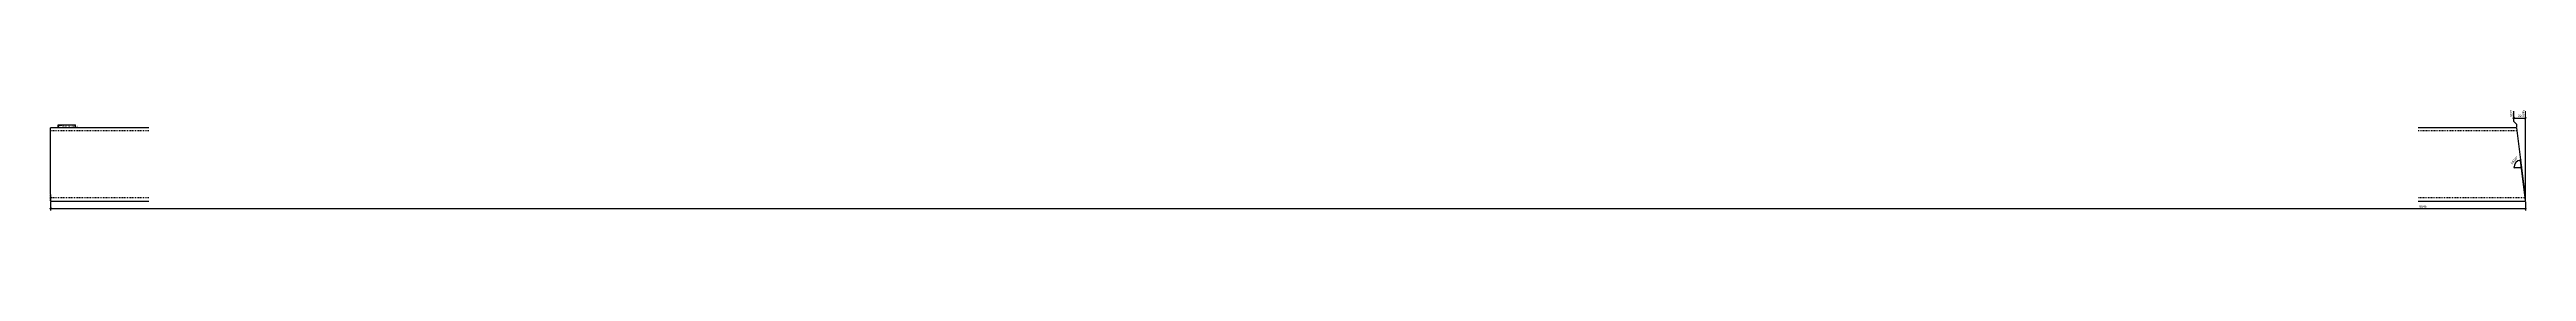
# Model space of a CAD drawing. Header units: millimetres. Extents: x 4 to 6054, y 4 to 249.
import ezdxf

# ---------------------------------------------------------------- set-up
doc = ezdxf.new("R2010")
doc.units = ezdxf.units.MM
doc.linetypes.add('DXK_LINE_DOT2', pattern=[3.9198, 1.9599, -1.9599])
for name, color, linetype in [('MÅLSÆTNING', 7, 'Continuous'), ('STÅL', 7, 'Continuous'), ('TEKST', 7, 'Continuous')]:
    doc.layers.add(name, color=color, linetype=linetype)
doc.styles.add('Arial Narrow', font='ARIALN.TTF', dxfattribs={"height": 0.2})

msp = doc.modelspace()

# ---------------------------------------------------------------- linework, layer by layer
at = {"layer": 'MÅLSÆTNING', "color": 7, "linetype": 'Continuous'}
for p, q in [((6021.7, 248.2), (6021.7, 223.5)), ((6024, 231.9), (6019.5, 230.1)), ((6021.7, 231), (6051.3, 231)), ((6021.7, 223.5), (6029.2, 216)), ((6029.2, 216), (6029.2, 208.8)), ((6049.1, 230.1), (6053.6, 231.9)), ((6036.8, 126.8), (6041.1, 129.2)), ((6051.1, 28.8), (6039, 128)), ((6039, 128), (6041.2, 110.1)), ((6022.3, 112.4), (6024.1, 107.9)), ((6023.2, 110.1), (6041.2, 110.1)), ((9, 10.2), (4.5, 8.4)), ((6.8, 25.8), (6.8, 4.5)), ((6.8, 9.3), (6051.3, 9.3)), ((6049.1, 8.4), (6053.6, 10.2)), ((6051.3, 25.8), (6051.3, 4.5))]:
    msp.add_line(p, q, dxfattribs=at)
msp.add_arc((6041.2, 110.1), 18, 97, 180, dxfattribs=at)
at = {"layer": 'STÅL', "color": 2, "linetype": 'Continuous'}
for p, q in [((246.8, 207.3), (6.8, 207.3)), ((6.8, 43.3), (6.8, 207.3)), ((6029.2, 207.3), (5789.2, 207.3)), ((6029.2, 207.3), (6049.4, 43.3)), ((6.8, 43.3), (6.8, 27.3)), ((6.8, 27.3), (246.8, 27.3)), ((5789.2, 27.3), (6051.3, 27.3)), ((6051.3, 27.3), (6049.4, 43.3))]:
    msp.add_line(p, q, dxfattribs=at)
at = {"layer": 'STÅL', "color": 7, "linetype": 'DXK_LINE_DOT2'}
for p, q in [((246.8, 199.3), (6.8, 199.3)), ((6030.2, 199.3), (5789.2, 199.3)), ((6.8, 35.9), (6.8, 43.3)), ((6.8, 35.3), (6.8, 35.9)), ((246.8, 35.3), (6.8, 35.3)), ((6.8, 28.5), (6.8, 35.3)), ((6050.3, 35.3), (5789.2, 35.3)), ((6050.3, 35.9), (6049.7, 40.2)), ((6050.3, 35.3), (6050.3, 35.9))]:
    msp.add_line(p, q, dxfattribs=at)

# ---------------------------------------------------------------- next in the draw order: wipeouts: each hides what was drawn before it
at = {"color": 0}
for points, layer in [([(6033.4, 131.8), (6027.1, 137.3), (6012.4, 120.8), (6018.7, 115.2)], 'MÅLSÆTNING'), ([(5808, 10.4), (5808, 18.8), (5791, 18.8), (5791, 10.4)], 'MÅLSÆTNING'), ([(35.5, 208.3), (35.5, 213.6), (26.3, 213.6), (26.3, 208.3)], 'TEKST')]:
    msp.add_wipeout(points, dxfattribs=at).dxf.layer = layer

# ---------------------------------------------------------------- next in the draw order: linework, layer by layer
at = {"layer": 'MÅLSÆTNING', "color": 7, "linetype": 'Continuous'}
msp.add_line((6051.3, 28.8), (6051.3, 248.2), dxfattribs=at)

# ---------------------------------------------------------------- next in the draw order: texts
at = {"layer": 'MÅLSÆTNING', "color": 3, "style": 'Arial Narrow'}
msp.add_text('83.00°', height=5.73, rotation=48.50088, dxfattribs=at).set_placement((6018.6, 116.9))
msp.add_text('6045', height=5.73, dxfattribs=at).set_placement((5792.2, 11.6))

# ---------------------------------------------------------------- next in the draw order: wipeouts: each hides what was drawn before it
at = {"color": 0}
msp.add_wipeout([(35.5, 208.3), (35.5, 213.6), (26.3, 213.6), (26.3, 208.3)], dxfattribs=at).dxf.layer = 'TEKST'

# ---------------------------------------------------------------- next in the draw order: wipeouts: each hides what was drawn before it
for points, layer in [([(6041.4, 232.1), (6041.4, 240.5), (6031.7, 240.5), (6031.7, 232.1)], 'MÅLSÆTNING'), ([(67.2, 208.3), (67.2, 212.1), (37.1, 212.1), (37.1, 208.3)], 'TEKST')]:
    msp.add_wipeout(points, dxfattribs=at).dxf.layer = layer

# ---------------------------------------------------------------- next in the draw order: wipeouts: each hides what was drawn before it
at = {"color": 0, "linetype": 'Continuous'}
msp.add_wipeout([(6050.1, 249.4), (6041.7, 249.4), (6041.7, 232.4), (6050.1, 232.4)], dxfattribs=at).dxf.layer = 'MÅLSÆTNING'
at = {"color": 0}
msp.add_wipeout([(67.2, 208.3), (67.2, 212.1), (37.1, 212.1), (37.1, 208.3)], dxfattribs=at).dxf.layer = 'TEKST'

# ---------------------------------------------------------------- next in the draw order: linework, layer by layer
at = {"layer": 'TEKST', "color": 7, "linetype": 'Continuous'}
for p, q in [((25.4, 214.5), (68.1, 214.5)), ((25.4, 207.4), (25.4, 214.5)), ((25.4, 207.4), (68.1, 207.4)), ((68.1, 207.4), (68.1, 214.5))]:
    msp.add_line(p, q, dxfattribs=at)

# ---------------------------------------------------------------- next in the draw order: texts
at = {"layer": 'TEKST', "color": 3, "style": 'Arial Narrow'}
for s, height, p in [('s41', 5.01, (26.3, 208.3)), ('RHS180X180X8', 3.579, (37.1, 208.3))]:
    msp.add_text(s, height=height, dxfattribs=at).set_placement(p)

# ---------------------------------------------------------------- next in the draw order: wipeouts: each hides what was drawn before it
at = {"color": 0, "linetype": 'Continuous'}
msp.add_wipeout([(6020.5, 249.4), (6012.1, 249.4), (6012.1, 232.4), (6020.5, 232.4)], dxfattribs=at).dxf.layer = 'MÅLSÆTNING'

# ---------------------------------------------------------------- next in the draw order: texts
at = {"layer": 'MÅLSÆTNING', "color": 3, "linetype": 'Continuous', "style": 'Arial Narrow'}
for s, p in [('6022', (6019.3, 233.6)), ('6045', (6048.9, 233.6))]:
    msp.add_text(s, height=5.73, rotation=90.00021, dxfattribs=at).set_placement(p)
at = {"layer": 'MÅLSÆTNING', "color": 3, "style": 'Arial Narrow'}
msp.add_text('22', height=5.73, dxfattribs=at).set_placement((6032.9, 233.3))

doc.saveas('drawing.dxf')
